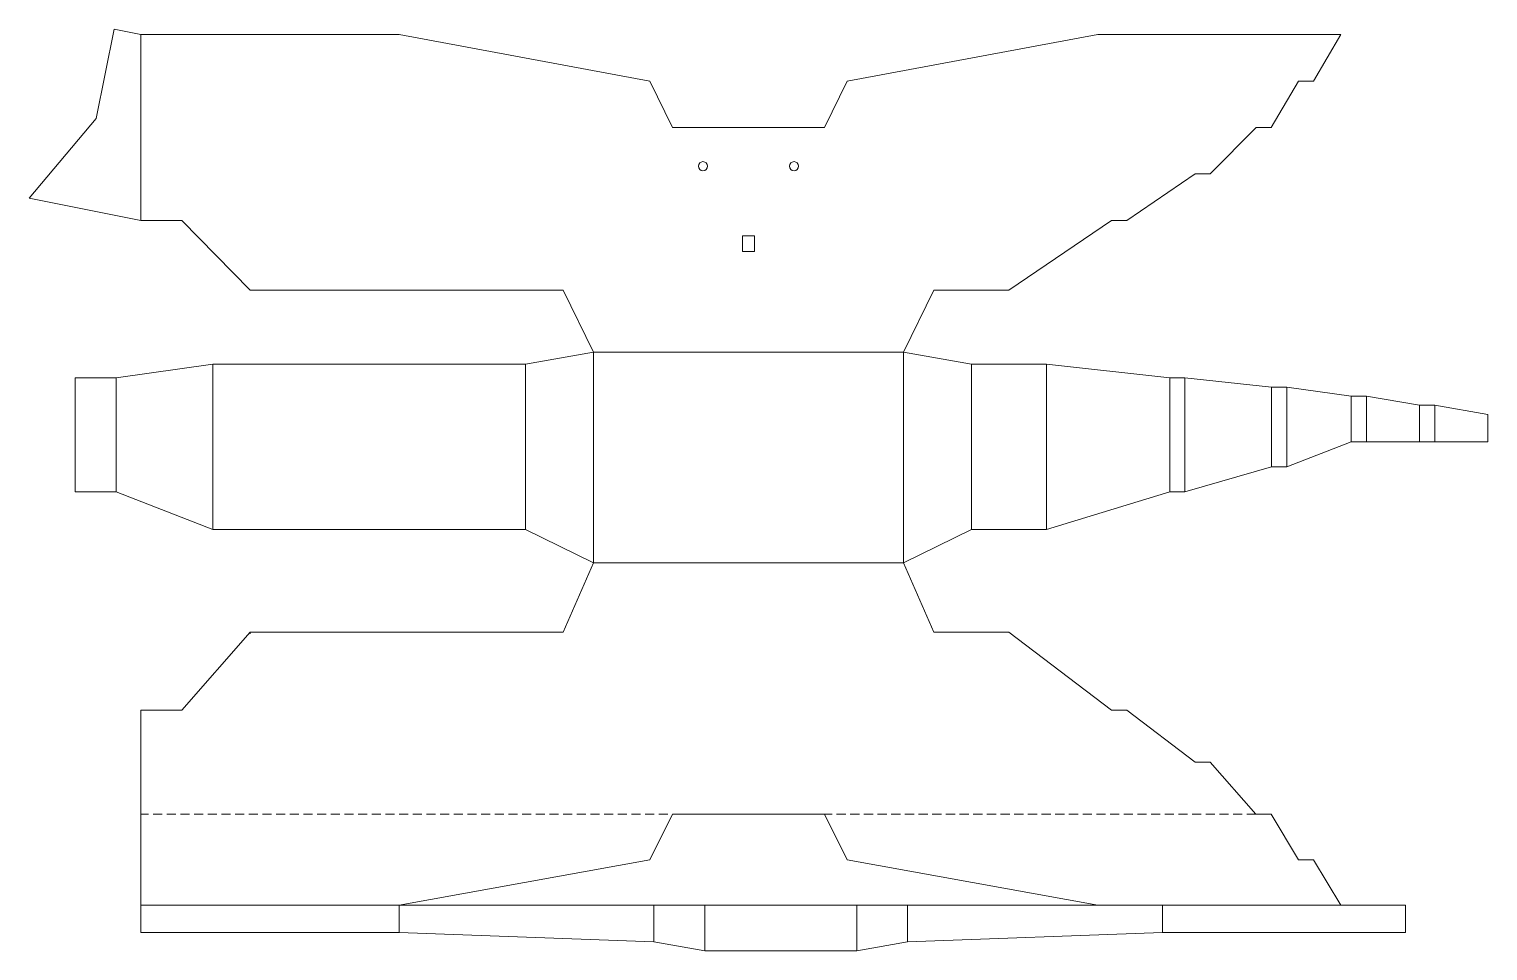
# Model space of a CAD drawing. Units: millimetres at full size, sheet at 1:300. Extents: x -1911260 to 408766, y -45196 to 976532.
# Drawn here: x -992851 to -896826, y 803002 to 863684 of the extents above; entities that cross this region are included whole.
import ezdxf

# ---------------------------------------------------------------- set-up
doc = ezdxf.new("R2010")
doc.units = ezdxf.units.MM
doc.header["$LTSCALE"] = 300
doc.linetypes.add('DASHED2', pattern=[3, 2, -1])
doc.layers.add('0-0', color=4, linetype='Continuous', lineweight=5)

msp = doc.modelspace()

# ---------------------------------------------------------------- linework, layer by layer
at = {"layer": '0-0'}
for p, q in [((-987263.6, 863684.1), (-988439.2, 857800.4)), ((-987263.6, 863684.1), (-985498.5, 863331.4)), ((-985496.3, 851093.7), (-985498.5, 863331.4)), ((-992850.9, 852563.3), (-988439.2, 857800.4)), ((-950498.5, 857211.4), (-940498.5, 857211.4)), ((-985496.3, 851093.7), (-992850.9, 852563.3)), ((-928348.5, 846501.4), (-921598.5, 851091.4)), ((-945898.5, 850071.4), (-945898.5, 849051.4)), ((-945098.5, 850071.4), (-945898.5, 850071.4)), ((-945098.5, 849051.4), (-945098.5, 850071.4)), ((-945898.5, 849051.4), (-945098.5, 849051.4)), ((-968498.5, 846501.4), (-978298.5, 846501.4)), ((-960170.5, 841621.4), (-955698.5, 842421.4)), ((-955698.5, 828546.4), (-955698.5, 842421.4)), ((-955698.5, 842421.4), (-950498.5, 842421.4)), ((-950498.5, 842421.4), (-935298.5, 842421.4)), ((-940875.6, 842421.4), (-942273, 842421.4)), ((-935298.5, 842421.4), (-935298.5, 828546.4)), ((-930826.5, 841621.4), (-935298.5, 842421.4)), ((-960170.5, 841621.4), (-980770.5, 841621.4)), ((-980770.5, 830746.4), (-980770.5, 841621.4)), ((-960170.5, 830746.4), (-960170.5, 841621.4)), ((-925876.5, 841621.4), (-917764.5, 840721.4)), ((-917764.5, 840721.4), (-917764.5, 833221.4)), ((-916764.5, 840721.4), (-911064.5, 840121.4)), ((-910064.5, 840121.4), (-905822.5, 839521.4)), ((-904822.5, 839521.4), (-901324.5, 838921.4)), ((-900324.5, 838921.4), (-896826.5, 838321.4)), ((-910064.5, 834871.4), (-905822.5, 836521.4)), ((-901324.5, 836521.4), (-904822.5, 836521.4)), ((-987133.5, 833221.4), (-989833.5, 833221.4)), ((-987133.5, 833221.4), (-980770.5, 830746.4)), ((-925876.5, 830746.4), (-917764.5, 833221.4)), ((-917764.5, 833221.4), (-916764.5, 833221.4)), ((-980770.5, 830746.4), (-960170.5, 830746.4)), ((-960170.5, 830746.4), (-955698.5, 828546.4)), ((-935298.5, 828546.4), (-930826.5, 830746.4)), ((-955698.5, 828546.4), (-950498.5, 828546.4)), ((-940498.5, 828546.4), (-950498.5, 828546.4)), ((-940498.5, 828546.4), (-935298.5, 828546.4)), ((-968498.5, 806001.9), (-985498.5, 806001.9)), ((-968498.5, 806001.9), (-978298.5, 805998.9)), ((-968498.5, 806001.9), (-968498.5, 804201.9)), ((-968498.5, 806001.9), (-948374.5, 806001.9)), ((-951728.5, 806001.9), (-951728.5, 803601.9)), ((-938374.5, 806001.9), (-918250.5, 806001.9)), ((-918250.5, 806001.9), (-918250.5, 804201.9)), ((-902250.5, 806001.9), (-918250.5, 806001.9)), ((-902250.5, 806001.9), (-902250.5, 804201.9)), ((-951728.5, 803601.9), (-968498.5, 804201.9)), ((-951728.5, 803601.9), (-948374.5, 803001.9))]:
    msp.add_line(p, q, dxfattribs=at)
at = {"layer": '0-0', "color": 7, "linetype": 'DASHED2'}
msp.add_line((-912098.5, 812001.9), (-985498.5, 812001.9), dxfattribs=at)
at = {"layer": '0-0'}
for points in [[(-968498.5, 863331.4), (-985498.5, 863331.4), (-985498.5, 851091.4), (-982798.5, 851091.4), (-978298.5, 846501.4)], [(-950498.5, 857211.4), (-951998.5, 860271.4), (-968498.5, 863331.4)], [(-940498.5, 857211.4), (-938998.5, 860271.4), (-922498.5, 863331.4), (-920598.5, 863331.4)], [(-920598.5, 863331.4), (-906498.5, 863331.4), (-908298.5, 860271.4), (-909298.5, 860271.4), (-911098.5, 857211.4), (-912069.3, 857205.7), (-915098.5, 854151.4), (-916098.5, 854151.4), (-920598.5, 851091.4), (-921598.5, 851091.4)], [(-968498.5, 846501.4), (-957698.5, 846501.4), (-955698.5, 842421.4), (-935298.5, 842421.4), (-933298.5, 846501.4), (-928348.5, 846501.4)], [(-987133.5, 833221.4), (-987133.5, 840721.4), (-980770.5, 841621.4)], [(-987133.5, 840721.4), (-989833.5, 840721.4), (-989833.5, 833221.4)], [(-916764.5, 833221.4), (-916764.5, 840721.4), (-917764.5, 840721.4)], [(-916764.5, 833221.4), (-911064.5, 834871.4), (-911064.5, 840121.4), (-910064.5, 840121.4), (-910064.5, 834871.4), (-911064.5, 834871.4)], [(-900324.5, 836521.4), (-896826.5, 836521.4), (-896826.5, 838321.4)], [(-955698.5, 828546.4), (-957698.5, 823982.4), (-978298.5, 823982.4)], [(-955698.5, 828546.4), (-935298.5, 828546.4), (-933298.5, 823982.4), (-928348.5, 823982.4), (-921598.5, 818847.9), (-920598.5, 818847.9), (-916098.5, 815424.9), (-915098.5, 815424.9), (-912098.5, 812001.9), (-911098.5, 812001.9), (-909298.5, 809001.9), (-908298.5, 809001.9), (-906498.5, 806001.9), (-920598.5, 806001.9)], [(-978298.5, 823865.1), (-978298.5, 823982.4), (-982798.5, 818847.9), (-985498.5, 818847.9), (-985498.5, 812001.9)], [(-978298.5, 806001.9), (-985498.5, 806001.9), (-985498.5, 812001.9)], [(-968498.5, 806001.9), (-951998.5, 809001.9), (-950498.5, 812001.9)], [(-950498.5, 812001.9), (-940498.5, 812001.9), (-938998.5, 809001.9), (-922498.5, 806001.9), (-920598.5, 806001.9)], [(-985498.5, 806001.9), (-985498.5, 804201.9), (-968498.5, 804201.9)], [(-935020.5, 806001.9), (-935020.5, 803601.9), (-938374.5, 803001.9)], [(-935020.5, 803601.9), (-918250.5, 804201.9), (-902250.5, 804201.9)]]:
    msp.add_lwpolyline(points, dxfattribs=at)
for points in [[(-930826.5, 830746.4), (-930826.5, 841621.4), (-925876.5, 841621.4), (-925876.5, 830746.4)], [(-905822.5, 836521.4), (-905822.5, 839521.4), (-904822.5, 839521.4), (-904822.5, 836521.4)], [(-901324.5, 836521.4), (-900324.5, 836521.4), (-900324.5, 838921.4), (-901324.5, 838921.4)], [(-948374.5, 803001.9), (-938374.5, 803001.9), (-938374.5, 806001.9), (-948374.5, 806001.9)]]:
    msp.add_lwpolyline(points, close=True, dxfattribs=at)
for centre in [(-948498.5, 854661.4), (-942498.5, 854661.4)]:
    msp.add_circle(centre, 300, dxfattribs=at)

doc.saveas('drawing.dxf')
